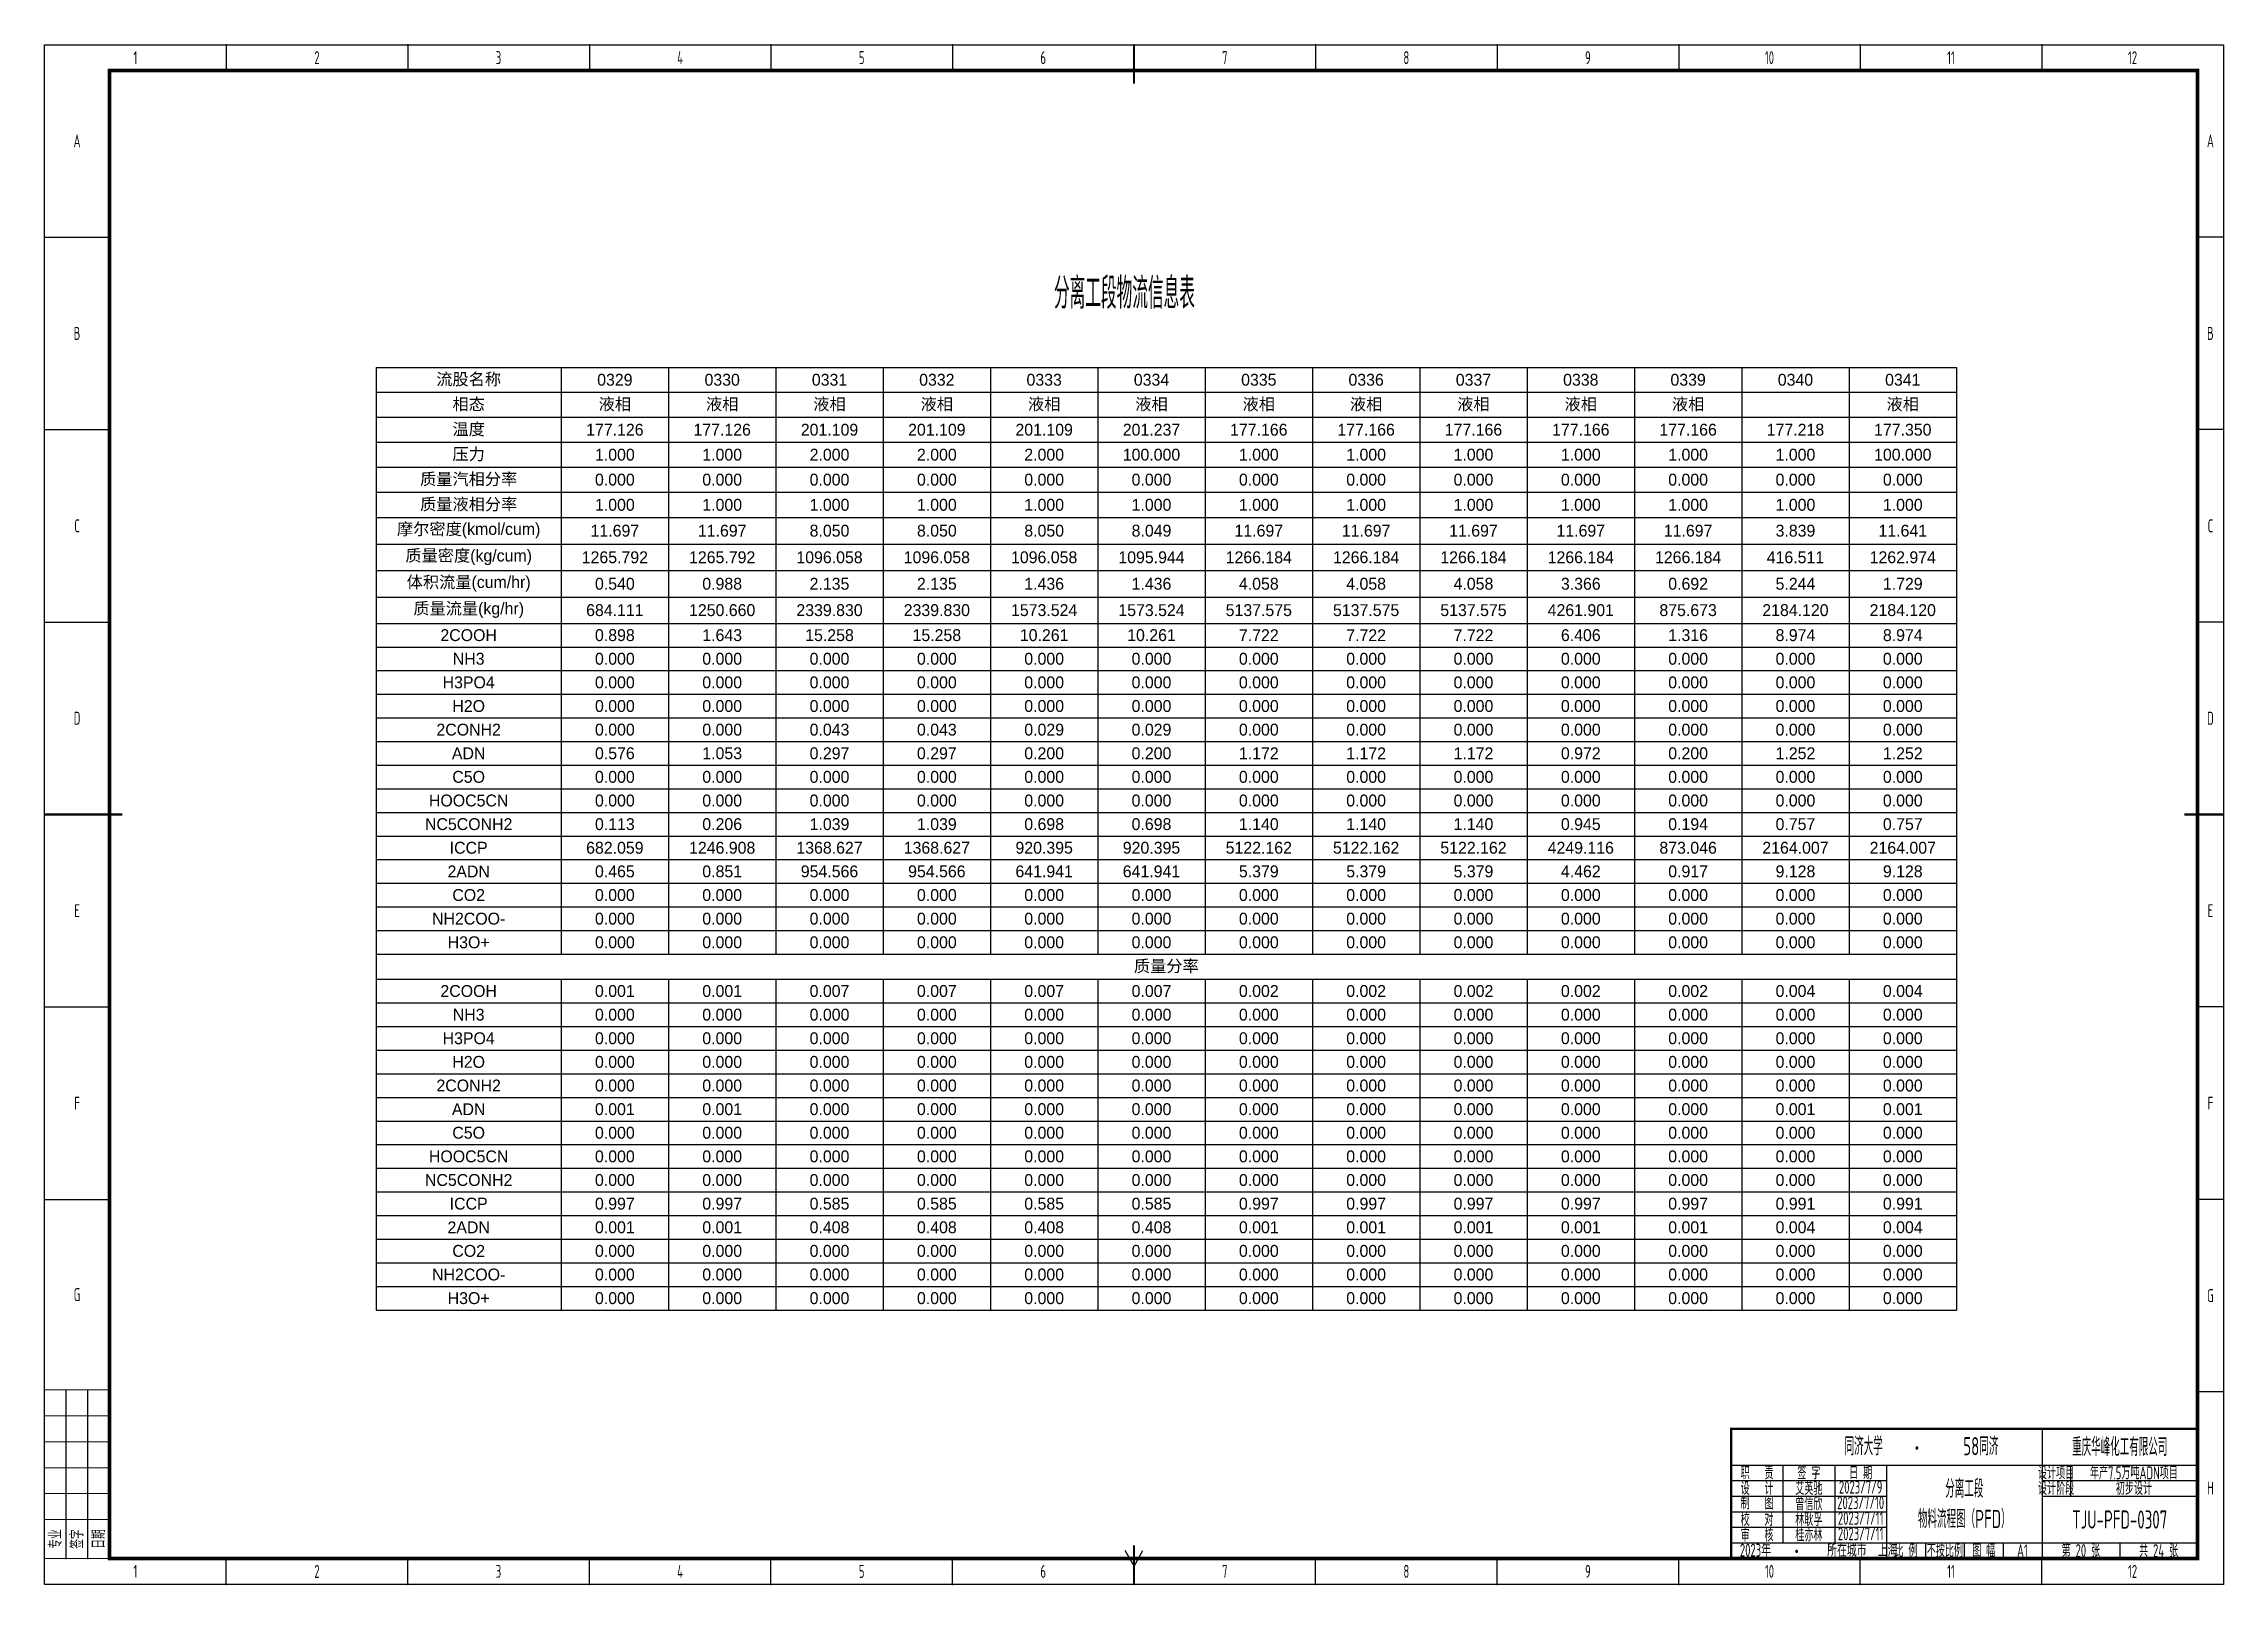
# Model space of a CAD drawing. Header units: millimetres. Extents: x 442 to 10185, y 1370 to 5122.
# Drawn here: x 7316 to 8158, y 2165 to 2760 of the extents above; entities that cross this region are included whole.
import ezdxf

# ---------------------------------------------------------------- set-up
doc = ezdxf.new("R2010")
doc.units = ezdxf.units.MM
for name, color, linetype, lineweight in [('05-图框与标题栏', 7, 'Continuous', 25), ('09-文本', 7, 'Continuous', 25), ('15-物流表及物流信息标识', 7, 'Continuous', 25)]:
    doc.layers.add(name, color=color, linetype=linetype, lineweight=lineweight)
doc.layers.add('TITLE', color=7, linetype='Continuous')
doc.styles.add('5-gbcbig', font='gbenor.shx', dxfattribs={"width": 0.7, "height": 5, "bigfont": 'gbcbig.shx'})
doc.styles.add('7-gbcbig', font='gbenor.shx', dxfattribs={"width": 0.7, "height": 7, "bigfont": 'gbcbig.shx'})
doc.styles.get("Standard").update_dxf_attribs({"font": 'arial.ttf'})
doc.styles.add('工程字', font='gbenor.shx', dxfattribs={"bigfont": 'gbcbig.shx'})

msp = doc.modelspace()

# ---------------------------------------------------------------- texts
at = {"layer": '05-图框与标题栏', "attachment_point": 5}
for s, width, gutter_width, heights, insert, char_height, style in [('1', 70.0833, 25, [0], (7351.16, 2754.38), 5, '5-gbcbig'), ('2', 70.0833, 12.5, [0], (7421.24, 2754.38), 5, '5-gbcbig'), ('3', 70.0833, 25, [0], (7491.32, 2754.38), 5, '5-gbcbig'), ('4', 70.0833, 25, [0], (7561.41, 2754.38), 5, '5-gbcbig'), ('5', 70.0833, 25, [0], (7631.49, 2754.38), 5, '5-gbcbig'), ('6', 70.0833, 25, [0], (7701.57, 2754.38), 5, '5-gbcbig'), ('7', 70.0833, 25, [0], (7771.66, 2754.38), 5, '5-gbcbig'), ('8', 70.0833, 25, [0], (7841.74, 2754.38), 5, '5-gbcbig'), ('9', 70.0833, 25, [0], (7911.82, 2754.38), 5, '5-gbcbig'), ('10', 70.0833, 25, [0], (7981.91, 2754.38), 5, '5-gbcbig'), ('11', 70.0833, 25, [0], (8051.99, 2754.38), 5, '5-gbcbig'), ('12', 70.0833, 25, [0], (8122.07, 2754.38), 5, '5-gbcbig'), ('A', 25, 25, [0], (7328.62, 2722.26), 5, '5-gbcbig'), ('A', 10, 25, [0], (8152.12, 2722.26), 5, '5-gbcbig'), ('B', 25, 25, [0], (7328.62, 2648.01), 5, '5-gbcbig'), ('B', 10, 25, [0], (8152.12, 2648.01), 5, '5-gbcbig'), ('C', 25, 25, [0], (7328.62, 2573.76), 5, '5-gbcbig'), ('C', 10, 25, [0], (8152.12, 2573.76), 5, '5-gbcbig'), ('D', 25, 25, [0], (7328.62, 2499.51), 5, '5-gbcbig'), ('D', 10, 25, [0], (8152.12, 2499.51), 5, '5-gbcbig'), ('E', 25, 25, [0], (7328.62, 2425.26), 5, '5-gbcbig'), ('E', 10, 25, [0], (8152.12, 2425.26), 5, '5-gbcbig'), ('F', 25, 25, [0], (7328.62, 2351.01), 5, '5-gbcbig'), ('F', 10, 25, [0], (8152.12, 2351.01), 5, '5-gbcbig'), ('G', 25, 25, [0], (7328.62, 2277.13), 5, '5-gbcbig'), ('G', 10, 25, [0], (8152.12, 2276.76), 5, '5-gbcbig'), ('重庆华峰化工有限公司', 60, 25, [0], (8117.12, 2218.38), 7, '7-gbcbig'), ('职   责', 20, 25, [0], (7977.12, 2208.38), 5, '5-gbcbig'), ('签 字', 20, 25, [0], (7997.12, 2208.38), 5, '5-gbcbig'), ('日 期', 20, 25, [0], (8017.12, 2208.38), 5, '5-gbcbig'), ('设计项目', 15, 25, [0], (8092.56, 2208.38), 5, '5-gbcbig'), ('制   图', 20, 25, [0], (7977.12, 2196.75), 5, '5-gbcbig'), ('设   计', 20, 25, [0], (7977.12, 2202.38), 5, '5-gbcbig'), ('艾英驰', 20, 25, [0], (7997.12, 2202.38), 5, '5-gbcbig'), ('曾信欣', 20, 25, [0], (7997.12, 2196.38), 5, '5-gbcbig'), ('2023/7/10', 20, 25, [0], (8017.12, 2196.88), 5, '5-gbcbig'), ('2023/7/9', 20, 25, [0], (8017.12, 2202.88), 5, '5-gbcbig'), ('设计阶段', 15, 25, [0], (8092.56, 2202.38), 5, '5-gbcbig'), ('H', 10, 25, [0], (8152.12, 2202.51), 5, '5-gbcbig'), ('校   对', 20, 25, [0], (7977.12, 2190.38), 5, '5-gbcbig'), ('林耿孚', 20, 25, [0], (7997.12, 2190.38), 5, '5-gbcbig'), ('2023/7/11', 20, 25, [0], (8017.12, 2190.88), 5, '5-gbcbig'), ('TJU-PFD-0307', 60, 25, [12.52], (8117.12, 2190.38), 7, '7-gbcbig'), ('审   核', 20, 25, [0], (7977.12, 2184.38), 5, '5-gbcbig'), ('桂亦林', 20, 25, [0], (7997.12, 2184.38), 5, '5-gbcbig'), ('2023/7/11', 20, 25, [0], (8017.12, 2184.88), 5, '5-gbcbig'), ('比 例', 15, 25, [0], (8034.62, 2178.38), 5, '5-gbcbig'), ('不按比例', 15, 25, [0], (8049.62, 2178.38), 5, '5-gbcbig'), ('图 幅', 15, 25, [0], (8064.62, 2178.38), 5, '5-gbcbig'), ('A1', 14.9167, 25, [0], (8079.57, 2178.38), 5, '5-gbcbig'), ('第 20 张', 30, 25, [0], (8102.12, 2178.38), 5, '5-gbcbig'), ('共 24 张', 30, 25, [0], (8132.12, 2178.38), 5, '5-gbcbig'), ('1', 70.0833, 25, [0], (7351.16, 2170.38), 5, '5-gbcbig'), ('2', 70.0833, 25, [0], (7421.24, 2170.38), 5, '5-gbcbig'), ('3', 70.0833, 25, [0], (7491.32, 2170.38), 5, '5-gbcbig'), ('4', 70.0833, 25, [0], (7561.41, 2170.38), 5, '5-gbcbig'), ('5', 70.0833, 25, [0], (7631.49, 2170.38), 5, '5-gbcbig'), ('6', 70.0833, 25, [0], (7701.57, 2170.38), 5, '5-gbcbig'), ('7', 70.0833, 25, [0], (7771.66, 2170.38), 5, '5-gbcbig'), ('8', 70.0833, 25, [0], (7841.74, 2170.38), 5, '5-gbcbig'), ('9', 70.0833, 25, [0], (7911.82, 2170.38), 5, '5-gbcbig'), ('10', 70.0833, 25, [0], (7981.91, 2170.38), 5, '5-gbcbig'), ('11', 70.0833, 25, [0], (8051.99, 2170.38), 5, '5-gbcbig'), ('12', 70.0833, 25, [0], (8122.07, 2170.38), 5, '5-gbcbig')]:
    msp.add_mtext_dynamic_manual_height_columns(s, width=width, gutter_width=gutter_width, heights=heights, dxfattribs=dict(at, insert=insert, char_height=char_height, style=style))
at = {"layer": '05-图框与标题栏'}
for s, insert, char_height, width, attachment_point, style in [('\\pi5.78018;同济大学             ', (8005.14, 2218.66), 7, 32.2593, 4, '7-gbcbig'), ('58同济          ', (8063.48, 2218.66), 7, 32.2593, 5, '7-gbcbig'), (' 2023{\\W0.8;年          所在城市  上海}', (7968.59, 2178.54), 5, 67.5295, 4, '5-gbcbig'), ('{\\fFangSong|b0|i0|c134|p49;\\W0.8;·}', (7989.69, 2180.52), 5, 18.9039, 1, '5-gbcbig')]:
    msp.add_mtext(s, dxfattribs=dict(at, insert=insert, char_height=char_height, width=width, attachment_point=attachment_point, style=style))
at = {"layer": '05-图框与标题栏', "insert": (8036.11, 2220.39), "char_height": 5, "width": 31.5065, "attachment_point": 1}
msp.add_mtext('{\\fFangSong|b0|i0|c134|p49;\\W0.8;·}', dxfattribs=at)
at = {"layer": '05-图框与标题栏', "char_height": 5, "attachment_point": 5, "rotation": 90, "style": '工程字'}
for s, insert in [('专业', (7320.28, 2182.88)), ('签字', (7328.62, 2182.88)), ('日期', (7336.95, 2182.88))]:
    msp.add_mtext_dynamic_manual_height_columns(s, width=8.3333, gutter_width=25, heights=[0], dxfattribs=dict(at, insert=insert))
at = {"layer": '09-文本', "attachment_point": 5}
for s, width, gutter_width, insert, char_height, style in [('分离工段\\P物料流程图（PFD）', 60, 12.5, (8057.12, 2196.38), 7, '7-gbcbig'), ('年产7.5万吨ADN项目', 49.0599, 35, (8122.59, 2208.38), 5, '5-gbcbig'), ('初步设计', 48.9999, 12.5, (8122.62, 2202.38), 5, '5-gbcbig')]:
    msp.add_mtext_dynamic_manual_height_columns(s, width=width, gutter_width=gutter_width, heights=[0], dxfattribs=dict(at, insert=insert, char_height=char_height, style=style))
at = {"layer": '15-物流表及物流信息标识', "insert": (7658.68, 2669.49), "char_height": 12, "attachment_point": 1, "style": '7-gbcbig'}
msp.add_mtext_dynamic_manual_height_columns('\\pi47.03208;分离工段物流信息表', width=147.892, gutter_width=25, heights=[27.78], dxfattribs=at)

# ---------------------------------------------------------------- blocks, each defined once
blk = doc.blocks.new('*T35')
at = {"linetype": 'ByBlock', "lineweight": -2, "transparency": 16777216}
for p, q in [((0, 0), (610, 0)), ((0, 0), (0, -363.68)), ((71.43, 0), (71.43, -226.39)), ((112.86, 0), (112.86, -226.39)), ((154.29, 0), (154.29, -226.39)), ((195.71, 0), (195.71, -226.39)), ((237.14, 0), (237.14, -226.39)), ((278.57, 0), (278.57, -226.39)), ((320, 0), (320, -226.39)), ((361.43, 0), (361.43, -226.39)), ((402.86, 0), (402.86, -226.39)), ((444.29, 0), (444.29, -226.39)), ((485.71, 0), (485.71, -226.39)), ((527.14, 0), (527.14, -226.39)), ((568.57, 0), (568.57, -226.39)), ((610, 0), (610, -226.39)), ((0, -9.62), (610, -9.62)), ((0, -19.23), (610, -19.23)), ((0, -28.92), (610, -28.92)), ((0, -38.49), (610, -38.49)), ((0, -48.2), (610, -48.2)), ((0, -57.92), (610, -57.92)), ((0, -68.17), (610, -68.17)), ((0, -78.43), (610, -78.43)), ((0, -88.6), (610, -88.6)), ((0, -98.78), (610, -98.78)), ((0, -107.89), (610, -107.89)), ((0, -117.01), (610, -117.01)), ((0, -126.12), (610, -126.12)), ((0, -135.24), (610, -135.24)), ((0, -144.35), (610, -144.35)), ((0, -153.47), (610, -153.47)), ((0, -162.58), (610, -162.58)), ((0, -171.7), (610, -171.7)), ((0, -180.81), (610, -180.81)), ((0, -189.93), (610, -189.93)), ((0, -199.04), (610, -199.04)), ((0, -208.16), (610, -208.16)), ((0, -217.27), (610, -217.27)), ((0, -226.39), (610, -226.39)), ((0, -236.08), (610, -236.08)), ((71.43, -236.08), (71.43, -363.68)), ((112.86, -236.08), (112.86, -363.68)), ((154.29, -236.08), (154.29, -363.68)), ((195.71, -236.08), (195.71, -363.68)), ((237.14, -236.08), (237.14, -363.68)), ((278.57, -236.08), (278.57, -363.68)), ((320, -236.08), (320, -363.68)), ((361.43, -236.08), (361.43, -363.68)), ((402.86, -236.08), (402.86, -363.68)), ((444.29, -236.08), (444.29, -363.68)), ((485.71, -236.08), (485.71, -363.68)), ((527.14, -236.08), (527.14, -363.68)), ((568.57, -236.08), (568.57, -363.68)), ((610, -236.08), (610, -363.68)), ((0, -245.19), (610, -245.19)), ((0, -254.31), (610, -254.31)), ((0, -263.42), (610, -263.42)), ((0, -272.54), (610, -272.54)), ((0, -281.65), (610, -281.65)), ((0, -290.77), (610, -290.77)), ((0, -299.88), (610, -299.88)), ((0, -308.99), (610, -308.99)), ((0, -318.11), (610, -318.11)), ((0, -327.22), (610, -327.22)), ((0, -336.34), (610, -336.34)), ((0, -345.45), (610, -345.45)), ((0, -354.57), (610, -354.57)), ((0, -363.68), (610, -363.68))]:
    blk.add_line(p, q, dxfattribs=at)
at = {"color": 0, "linetype": 'ByBlock', "lineweight": -2, "transparency": 16777216}
blk.add_line((610, -226.39), (610, -236.08), dxfattribs=at)
at = {"color": 0, "transparency": 16777216, "char_height": 4.5861, "attachment_point": 5}
for s, insert, width in [('{\\f等线|b0|i0|c134;\\C7;流股名称', (35.71, -4.81), 68.4286), ('{\\f等线|b0|i0|c134;\\C7;0329', (92.14, -4.81), 38.4286), ('{\\f等线|b0|i0|c134;\\C7;0330', (133.57, -4.81), 38.4286), ('{\\f等线|b0|i0|c134;\\C7;0331', (175, -4.81), 38.4286), ('{\\f等线|b0|i0|c134;\\C7;0332', (216.43, -4.81), 38.4286), ('{\\f等线|b0|i0|c134;\\C7;0333', (257.86, -4.81), 38.4286), ('{\\f等线|b0|i0|c134;\\C7;0334', (299.29, -4.81), 38.4286), ('{\\f等线|b0|i0|c134;\\C7;0335', (340.71, -4.81), 38.4286), ('{\\f等线|b0|i0|c134;\\C7;0336', (382.14, -4.81), 38.4286), ('{\\f等线|b0|i0|c134;\\C7;0337', (423.57, -4.81), 38.4286), ('{\\f等线|b0|i0|c134;\\C7;0338', (465, -4.81), 38.4286), ('{\\f等线|b0|i0|c134;\\C7;0339', (506.43, -4.81), 38.4286), ('{\\f等线|b0|i0|c134;\\C7;0340', (547.86, -4.81), 38.4286), ('{\\f等线|b0|i0|c134;\\C7;0341', (589.29, -4.81), 38.4286), ('{\\f等线|b0|i0|c134;\\C7;相态', (35.71, -14.43), 68.4286), ('{\\f等线|b0|i0|c134;\\C7;液相', (92.14, -14.43), 38.4286), ('{\\f等线|b0|i0|c134;\\C7;液相', (133.57, -14.43), 38.4286), ('{\\f等线|b0|i0|c134;\\C7;液相', (175, -14.43), 38.4286), ('{\\f等线|b0|i0|c134;\\C7;液相', (216.43, -14.43), 38.4286), ('{\\f等线|b0|i0|c134;\\C7;液相', (257.86, -14.43), 38.4286), ('{\\f等线|b0|i0|c134;\\C7;液相', (299.29, -14.43), 38.4286), ('{\\f等线|b0|i0|c134;\\C7;液相', (340.71, -14.43), 38.4286), ('{\\f等线|b0|i0|c134;\\C7;液相', (382.14, -14.43), 38.4286), ('{\\f等线|b0|i0|c134;\\C7;液相', (423.57, -14.43), 38.4286), ('{\\f等线|b0|i0|c134;\\C7;液相', (465, -14.43), 38.4286), ('{\\f等线|b0|i0|c134;\\C7;液相', (506.43, -14.43), 38.4286), ('{\\f等线|b0|i0|c134;\\C7;', (547.86, -14.43), 38.4286), ('{\\f等线|b0|i0|c134;\\C7;液相', (589.29, -14.43), 38.4286), ('{\\f等线|b0|i0|c134;\\C7;温度', (35.71, -24.08), 68.4286), ('{\\f等线|b0|i0|c134;\\C7;177.126', (92.14, -24.08), 38.4286), ('{\\f等线|b0|i0|c134;\\C7;177.126', (133.57, -24.08), 38.4286), ('{\\f等线|b0|i0|c134;\\C7;201.109', (175, -24.08), 38.4286), ('{\\f等线|b0|i0|c134;\\C7;201.109', (216.43, -24.08), 38.4286), ('{\\f等线|b0|i0|c134;\\C7;201.109', (257.86, -24.08), 38.4286), ('{\\f等线|b0|i0|c134;\\C7;201.237', (299.29, -24.08), 38.4286), ('{\\f等线|b0|i0|c134;\\C7;177.166', (340.71, -24.08), 38.4286), ('{\\f等线|b0|i0|c134;\\C7;177.166', (382.14, -24.08), 38.4286), ('{\\f等线|b0|i0|c134;\\C7;177.166', (423.57, -24.08), 38.4286), ('{\\f等线|b0|i0|c134;\\C7;177.166', (465, -24.08), 38.4286), ('{\\f等线|b0|i0|c134;\\C7;177.166', (506.43, -24.08), 38.4286), ('{\\f等线|b0|i0|c134;\\C7;177.218', (547.86, -24.08), 38.4286), ('{\\f等线|b0|i0|c134;\\C7;177.350', (589.29, -24.08), 38.4286), ('{\\f等线|b0|i0|c134;\\C7;压力', (35.71, -33.71), 68.4286), ('{\\f等线|b0|i0|c134;\\C7;1.000', (92.14, -33.71), 38.4286), ('{\\f等线|b0|i0|c134;\\C7;1.000', (133.57, -33.71), 38.4286), ('{\\f等线|b0|i0|c134;\\C7;2.000', (175, -33.71), 38.4286), ('{\\f等线|b0|i0|c134;\\C7;2.000', (216.43, -33.71), 38.4286), ('{\\f等线|b0|i0|c134;\\C7;2.000', (257.86, -33.71), 38.4286), ('{\\f等线|b0|i0|c134;\\C7;100.000', (299.29, -33.71), 38.4286), ('{\\f等线|b0|i0|c134;\\C7;1.000', (340.71, -33.71), 38.4286), ('{\\f等线|b0|i0|c134;\\C7;1.000', (382.14, -33.71), 38.4286), ('{\\f等线|b0|i0|c134;\\C7;1.000', (423.57, -33.71), 38.4286), ('{\\f等线|b0|i0|c134;\\C7;1.000', (465, -33.71), 38.4286), ('{\\f等线|b0|i0|c134;\\C7;1.000', (506.43, -33.71), 38.4286), ('{\\f等线|b0|i0|c134;\\C7;1.000', (547.86, -33.71), 38.4286), ('{\\f等线|b0|i0|c134;\\C7;100.000', (589.29, -33.71), 38.4286), ('{\\f等线|b0|i0|c134;\\C7;质量汽相分率', (35.71, -43.34), 68.4286), ('{\\f等线|b0|i0|c134;\\C7;0.000', (92.14, -43.34), 38.4286), ('{\\f等线|b0|i0|c134;\\C7;0.000', (133.57, -43.34), 38.4286), ('{\\f等线|b0|i0|c134;\\C7;0.000', (175, -43.34), 38.4286), ('{\\f等线|b0|i0|c134;\\C7;0.000', (216.43, -43.34), 38.4286), ('{\\f等线|b0|i0|c134;\\C7;0.000', (257.86, -43.34), 38.4286), ('{\\f等线|b0|i0|c134;\\C7;0.000', (299.29, -43.34), 38.4286), ('{\\f等线|b0|i0|c134;\\C7;0.000', (340.71, -43.34), 38.4286), ('{\\f等线|b0|i0|c134;\\C7;0.000', (382.14, -43.34), 38.4286), ('{\\f等线|b0|i0|c134;\\C7;0.000', (423.57, -43.34), 38.4286), ('{\\f等线|b0|i0|c134;\\C7;0.000', (465, -43.34), 38.4286), ('{\\f等线|b0|i0|c134;\\C7;0.000', (506.43, -43.34), 38.4286), ('{\\f等线|b0|i0|c134;\\C7;0.000', (547.86, -43.34), 38.4286), ('{\\f等线|b0|i0|c134;\\C7;0.000', (589.29, -43.34), 38.4286), ('{\\f等线|b0|i0|c134;\\C7;质量液相分率', (35.71, -53.06), 68.4286), ('{\\f等线|b0|i0|c134;\\C7;1.000', (92.14, -53.06), 38.4286), ('{\\f等线|b0|i0|c134;\\C7;1.000', (133.57, -53.06), 38.4286), ('{\\f等线|b0|i0|c134;\\C7;1.000', (175, -53.06), 38.4286), ('{\\f等线|b0|i0|c134;\\C7;1.000', (216.43, -53.06), 38.4286), ('{\\f等线|b0|i0|c134;\\C7;1.000', (257.86, -53.06), 38.4286), ('{\\f等线|b0|i0|c134;\\C7;1.000', (299.29, -53.06), 38.4286), ('{\\f等线|b0|i0|c134;\\C7;1.000', (340.71, -53.06), 38.4286), ('{\\f等线|b0|i0|c134;\\C7;1.000', (382.14, -53.06), 38.4286), ('{\\f等线|b0|i0|c134;\\C7;1.000', (423.57, -53.06), 38.4286), ('{\\f等线|b0|i0|c134;\\C7;1.000', (465, -53.06), 38.4286), ('{\\f等线|b0|i0|c134;\\C7;1.000', (506.43, -53.06), 38.4286), ('{\\f等线|b0|i0|c134;\\C7;1.000', (547.86, -53.06), 38.4286), ('{\\f等线|b0|i0|c134;\\C7;1.000', (589.29, -53.06), 38.4286), ('{\\f等线|b0|i0|c134;\\C7;摩尔密度(kmol/cum)', (35.71, -63.04), 68.4286), ('{\\f等线|b0|i0|c134;\\C7;11.697', (92.14, -63.04), 38.4286), ('{\\f等线|b0|i0|c134;\\C7;11.697', (133.57, -63.04), 38.4286), ('{\\f等线|b0|i0|c134;\\C7;8.050', (175, -63.04), 38.4286), ('{\\f等线|b0|i0|c134;\\C7;8.050', (216.43, -63.04), 38.4286), ('{\\f等线|b0|i0|c134;\\C7;8.050', (257.86, -63.04), 38.4286), ('{\\f等线|b0|i0|c134;\\C7;8.049', (299.29, -63.04), 38.4286), ('{\\f等线|b0|i0|c134;\\C7;11.697', (340.71, -63.04), 38.4286), ('{\\f等线|b0|i0|c134;\\C7;11.697', (382.14, -63.04), 38.4286), ('{\\f等线|b0|i0|c134;\\C7;11.697', (423.57, -63.04), 38.4286), ('{\\f等线|b0|i0|c134;\\C7;11.697', (465, -63.04), 38.4286), ('{\\f等线|b0|i0|c134;\\C7;11.697', (506.43, -63.04), 38.4286), ('{\\f等线|b0|i0|c134;\\C7;3.839', (547.86, -63.04), 38.4286), ('{\\f等线|b0|i0|c134;\\C7;11.641', (589.29, -63.04), 38.4286), ('{\\f等线|b0|i0|c134;\\C7;质量密度(kg/cum)', (35.71, -73.3), 68.4286), ('{\\f等线|b0|i0|c134;\\C7;1265.792', (92.14, -73.3), 38.4286), ('{\\f等线|b0|i0|c134;\\C7;1265.792', (133.57, -73.3), 38.4286), ('{\\f等线|b0|i0|c134;\\C7;1096.058', (175, -73.3), 38.4286), ('{\\f等线|b0|i0|c134;\\C7;1096.058', (216.43, -73.3), 38.4286), ('{\\f等线|b0|i0|c134;\\C7;1096.058', (257.86, -73.3), 38.4286), ('{\\f等线|b0|i0|c134;\\C7;1095.944', (299.29, -73.3), 38.4286), ('{\\f等线|b0|i0|c134;\\C7;1266.184', (340.71, -73.3), 38.4286), ('{\\f等线|b0|i0|c134;\\C7;1266.184', (382.14, -73.3), 38.4286), ('{\\f等线|b0|i0|c134;\\C7;1266.184', (423.57, -73.3), 38.4286), ('{\\f等线|b0|i0|c134;\\C7;1266.184', (465, -73.3), 38.4286), ('{\\f等线|b0|i0|c134;\\C7;1266.184', (506.43, -73.3), 38.4286), ('{\\f等线|b0|i0|c134;\\C7;416.511', (547.86, -73.3), 38.4286), ('{\\f等线|b0|i0|c134;\\C7;1262.974', (589.29, -73.3), 38.4286), ('{\\f等线|b0|i0|c134;\\C7;体积流量(cum/hr)', (35.71, -83.52), 68.4286), ('{\\f等线|b0|i0|c134;\\C7;0.540', (92.14, -83.52), 38.4286), ('{\\f等线|b0|i0|c134;\\C7;0.988', (133.57, -83.52), 38.4286), ('{\\f等线|b0|i0|c134;\\C7;2.135', (175, -83.52), 38.4286), ('{\\f等线|b0|i0|c134;\\C7;2.135', (216.43, -83.52), 38.4286), ('{\\f等线|b0|i0|c134;\\C7;1.436', (257.86, -83.52), 38.4286), ('{\\f等线|b0|i0|c134;\\C7;1.436', (299.29, -83.52), 38.4286), ('{\\f等线|b0|i0|c134;\\C7;4.058', (340.71, -83.52), 38.4286), ('{\\f等线|b0|i0|c134;\\C7;4.058', (382.14, -83.52), 38.4286), ('{\\f等线|b0|i0|c134;\\C7;4.058', (423.57, -83.52), 38.4286), ('{\\f等线|b0|i0|c134;\\C7;3.366', (465, -83.52), 38.4286), ('{\\f等线|b0|i0|c134;\\C7;0.692', (506.43, -83.52), 38.4286), ('{\\f等线|b0|i0|c134;\\C7;5.244', (547.86, -83.52), 38.4286), ('{\\f等线|b0|i0|c134;\\C7;1.729', (589.29, -83.52), 38.4286), ('{\\f等线|b0|i0|c134;\\C7;质量流量(kg/hr)', (35.71, -93.69), 68.4286), ('{\\f等线|b0|i0|c134;\\C7;684.111', (92.14, -93.69), 38.4286), ('{\\f等线|b0|i0|c134;\\C7;1250.660', (133.57, -93.69), 38.4286), ('{\\f等线|b0|i0|c134;\\C7;2339.830', (175, -93.69), 38.4286), ('{\\f等线|b0|i0|c134;\\C7;2339.830', (216.43, -93.69), 38.4286), ('{\\f等线|b0|i0|c134;\\C7;1573.524', (257.86, -93.69), 38.4286), ('{\\f等线|b0|i0|c134;\\C7;1573.524', (299.29, -93.69), 38.4286), ('{\\f等线|b0|i0|c134;\\C7;5137.575', (340.71, -93.69), 38.4286), ('{\\f等线|b0|i0|c134;\\C7;5137.575', (382.14, -93.69), 38.4286), ('{\\f等线|b0|i0|c134;\\C7;5137.575', (423.57, -93.69), 38.4286), ('{\\f等线|b0|i0|c134;\\C7;4261.901', (465, -93.69), 38.4286), ('{\\f等线|b0|i0|c134;\\C7;875.673', (506.43, -93.69), 38.4286), ('{\\f等线|b0|i0|c134;\\C7;2184.120', (547.86, -93.69), 38.4286), ('{\\f等线|b0|i0|c134;\\C7;2184.120', (589.29, -93.69), 38.4286), ('{\\f等线|b0|i0|c134;\\C7;2COOH', (35.71, -103.34), 68.4286), ('{\\f等线|b0|i0|c134;\\C7;0.898', (92.14, -103.34), 38.4286), ('{\\f等线|b0|i0|c134;\\C7;1.643', (133.57, -103.34), 38.4286), ('{\\f等线|b0|i0|c134;\\C7;15.258', (175, -103.34), 38.4286), ('{\\f等线|b0|i0|c134;\\C7;15.258', (216.43, -103.34), 38.4286), ('{\\f等线|b0|i0|c134;\\C7;10.261', (257.86, -103.34), 38.4286), ('{\\f等线|b0|i0|c134;\\C7;10.261', (299.29, -103.34), 38.4286), ('{\\f等线|b0|i0|c134;\\C7;7.722', (340.71, -103.34), 38.4286), ('{\\f等线|b0|i0|c134;\\C7;7.722', (382.14, -103.34), 38.4286), ('{\\f等线|b0|i0|c134;\\C7;7.722', (423.57, -103.34), 38.4286), ('{\\f等线|b0|i0|c134;\\C7;6.406', (465, -103.34), 38.4286), ('{\\f等线|b0|i0|c134;\\C7;1.316', (506.43, -103.34), 38.4286), ('{\\f等线|b0|i0|c134;\\C7;8.974', (547.86, -103.34), 38.4286), ('{\\f等线|b0|i0|c134;\\C7;8.974', (589.29, -103.34), 38.4286), ('{\\f等线|b0|i0|c134;\\C7;NH3', (35.71, -112.45), 68.4286), ('{\\f等线|b0|i0|c134;\\C7;0.000', (92.14, -112.45), 38.4286), ('{\\f等线|b0|i0|c134;\\C7;0.000', (133.57, -112.45), 38.4286), ('{\\f等线|b0|i0|c134;\\C7;0.000', (175, -112.45), 38.4286), ('{\\f等线|b0|i0|c134;\\C7;0.000', (216.43, -112.45), 38.4286), ('{\\f等线|b0|i0|c134;\\C7;0.000', (257.86, -112.45), 38.4286), ('{\\f等线|b0|i0|c134;\\C7;0.000', (299.29, -112.45), 38.4286), ('{\\f等线|b0|i0|c134;\\C7;0.000', (340.71, -112.45), 38.4286), ('{\\f等线|b0|i0|c134;\\C7;0.000', (382.14, -112.45), 38.4286), ('{\\f等线|b0|i0|c134;\\C7;0.000', (423.57, -112.45), 38.4286), ('{\\f等线|b0|i0|c134;\\C7;0.000', (465, -112.45), 38.4286), ('{\\f等线|b0|i0|c134;\\C7;0.000', (506.43, -112.45), 38.4286), ('{\\f等线|b0|i0|c134;\\C7;0.000', (547.86, -112.45), 38.4286), ('{\\f等线|b0|i0|c134;\\C7;0.000', (589.29, -112.45), 38.4286), ('{\\f等线|b0|i0|c134;\\C7;H3PO4', (35.71, -121.56), 68.4286), ('{\\f等线|b0|i0|c134;\\C7;0.000', (92.14, -121.56), 38.4286), ('{\\f等线|b0|i0|c134;\\C7;0.000', (133.57, -121.56), 38.4286), ('{\\f等线|b0|i0|c134;\\C7;0.000', (175, -121.56), 38.4286), ('{\\f等线|b0|i0|c134;\\C7;0.000', (216.43, -121.56), 38.4286), ('{\\f等线|b0|i0|c134;\\C7;0.000', (257.86, -121.56), 38.4286), ('{\\f等线|b0|i0|c134;\\C7;0.000', (299.29, -121.56), 38.4286), ('{\\f等线|b0|i0|c134;\\C7;0.000', (340.71, -121.56), 38.4286), ('{\\f等线|b0|i0|c134;\\C7;0.000', (382.14, -121.56), 38.4286), ('{\\f等线|b0|i0|c134;\\C7;0.000', (423.57, -121.56), 38.4286), ('{\\f等线|b0|i0|c134;\\C7;0.000', (465, -121.56), 38.4286), ('{\\f等线|b0|i0|c134;\\C7;0.000', (506.43, -121.56), 38.4286), ('{\\f等线|b0|i0|c134;\\C7;0.000', (547.86, -121.56), 38.4286), ('{\\f等线|b0|i0|c134;\\C7;0.000', (589.29, -121.56), 38.4286), ('{\\f等线|b0|i0|c134;\\C7;H2O', (35.71, -130.68), 68.4286), ('{\\f等线|b0|i0|c134;\\C7;0.000', (92.14, -130.68), 38.4286), ('{\\f等线|b0|i0|c134;\\C7;0.000', (133.57, -130.68), 38.4286), ('{\\f等线|b0|i0|c134;\\C7;0.000', (175, -130.68), 38.4286), ('{\\f等线|b0|i0|c134;\\C7;0.000', (216.43, -130.68), 38.4286), ('{\\f等线|b0|i0|c134;\\C7;0.000', (257.86, -130.68), 38.4286), ('{\\f等线|b0|i0|c134;\\C7;0.000', (299.29, -130.68), 38.4286), ('{\\f等线|b0|i0|c134;\\C7;0.000', (340.71, -130.68), 38.4286), ('{\\f等线|b0|i0|c134;\\C7;0.000', (382.14, -130.68), 38.4286), ('{\\f等线|b0|i0|c134;\\C7;0.000', (423.57, -130.68), 38.4286), ('{\\f等线|b0|i0|c134;\\C7;0.000', (465, -130.68), 38.4286), ('{\\f等线|b0|i0|c134;\\C7;0.000', (506.43, -130.68), 38.4286), ('{\\f等线|b0|i0|c134;\\C7;0.000', (547.86, -130.68), 38.4286), ('{\\f等线|b0|i0|c134;\\C7;0.000', (589.29, -130.68), 38.4286), ('{\\f等线|b0|i0|c134;\\C7;2CONH2', (35.71, -139.79), 68.4286), ('{\\f等线|b0|i0|c134;\\C7;0.000', (92.14, -139.79), 38.4286), ('{\\f等线|b0|i0|c134;\\C7;0.000', (133.57, -139.79), 38.4286), ('{\\f等线|b0|i0|c134;\\C7;0.043', (175, -139.79), 38.4286), ('{\\f等线|b0|i0|c134;\\C7;0.043', (216.43, -139.79), 38.4286), ('{\\f等线|b0|i0|c134;\\C7;0.029', (257.86, -139.79), 38.4286), ('{\\f等线|b0|i0|c134;\\C7;0.029', (299.29, -139.79), 38.4286), ('{\\f等线|b0|i0|c134;\\C7;0.000', (340.71, -139.79), 38.4286), ('{\\f等线|b0|i0|c134;\\C7;0.000', (382.14, -139.79), 38.4286), ('{\\f等线|b0|i0|c134;\\C7;0.000', (423.57, -139.79), 38.4286), ('{\\f等线|b0|i0|c134;\\C7;0.000', (465, -139.79), 38.4286), ('{\\f等线|b0|i0|c134;\\C7;0.000', (506.43, -139.79), 38.4286), ('{\\f等线|b0|i0|c134;\\C7;0.000', (547.86, -139.79), 38.4286), ('{\\f等线|b0|i0|c134;\\C7;0.000', (589.29, -139.79), 38.4286), ('{\\f等线|b0|i0|c134;\\C7;ADN', (35.71, -148.91), 68.4286), ('{\\f等线|b0|i0|c134;\\C7;0.576', (92.14, -148.91), 38.4286), ('{\\f等线|b0|i0|c134;\\C7;1.053', (133.57, -148.91), 38.4286), ('{\\f等线|b0|i0|c134;\\C7;0.297', (175, -148.91), 38.4286), ('{\\f等线|b0|i0|c134;\\C7;0.297', (216.43, -148.91), 38.4286), ('{\\f等线|b0|i0|c134;\\C7;0.200', (257.86, -148.91), 38.4286), ('{\\f等线|b0|i0|c134;\\C7;0.200', (299.29, -148.91), 38.4286), ('{\\f等线|b0|i0|c134;\\C7;1.172', (340.71, -148.91), 38.4286), ('{\\f等线|b0|i0|c134;\\C7;1.172', (382.14, -148.91), 38.4286), ('{\\f等线|b0|i0|c134;\\C7;1.172', (423.57, -148.91), 38.4286), ('{\\f等线|b0|i0|c134;\\C7;0.972', (465, -148.91), 38.4286), ('{\\f等线|b0|i0|c134;\\C7;0.200', (506.43, -148.91), 38.4286), ('{\\f等线|b0|i0|c134;\\C7;1.252', (547.86, -148.91), 38.4286), ('{\\f等线|b0|i0|c134;\\C7;1.252', (589.29, -148.91), 38.4286), ('{\\f等线|b0|i0|c134;\\C7;C5O', (35.71, -158.02), 68.4286), ('{\\f等线|b0|i0|c134;\\C7;0.000', (92.14, -158.02), 38.4286), ('{\\f等线|b0|i0|c134;\\C7;0.000', (133.57, -158.02), 38.4286), ('{\\f等线|b0|i0|c134;\\C7;0.000', (175, -158.02), 38.4286), ('{\\f等线|b0|i0|c134;\\C7;0.000', (216.43, -158.02), 38.4286), ('{\\f等线|b0|i0|c134;\\C7;0.000', (257.86, -158.02), 38.4286), ('{\\f等线|b0|i0|c134;\\C7;0.000', (299.29, -158.02), 38.4286), ('{\\f等线|b0|i0|c134;\\C7;0.000', (340.71, -158.02), 38.4286), ('{\\f等线|b0|i0|c134;\\C7;0.000', (382.14, -158.02), 38.4286), ('{\\f等线|b0|i0|c134;\\C7;0.000', (423.57, -158.02), 38.4286), ('{\\f等线|b0|i0|c134;\\C7;0.000', (465, -158.02), 38.4286), ('{\\f等线|b0|i0|c134;\\C7;0.000', (506.43, -158.02), 38.4286), ('{\\f等线|b0|i0|c134;\\C7;0.000', (547.86, -158.02), 38.4286), ('{\\f等线|b0|i0|c134;\\C7;0.000', (589.29, -158.02), 38.4286), ('{\\f等线|b0|i0|c134;\\C7;HOOC5CN', (35.71, -167.14), 68.4286), ('{\\f等线|b0|i0|c134;\\C7;0.000', (92.14, -167.14), 38.4286), ('{\\f等线|b0|i0|c134;\\C7;0.000', (133.57, -167.14), 38.4286), ('{\\f等线|b0|i0|c134;\\C7;0.000', (175, -167.14), 38.4286), ('{\\f等线|b0|i0|c134;\\C7;0.000', (216.43, -167.14), 38.4286), ('{\\f等线|b0|i0|c134;\\C7;0.000', (257.86, -167.14), 38.4286), ('{\\f等线|b0|i0|c134;\\C7;0.000', (299.29, -167.14), 38.4286), ('{\\f等线|b0|i0|c134;\\C7;0.000', (340.71, -167.14), 38.4286), ('{\\f等线|b0|i0|c134;\\C7;0.000', (382.14, -167.14), 38.4286), ('{\\f等线|b0|i0|c134;\\C7;0.000', (423.57, -167.14), 38.4286), ('{\\f等线|b0|i0|c134;\\C7;0.000', (465, -167.14), 38.4286), ('{\\f等线|b0|i0|c134;\\C7;0.000', (506.43, -167.14), 38.4286), ('{\\f等线|b0|i0|c134;\\C7;0.000', (547.86, -167.14), 38.4286), ('{\\f等线|b0|i0|c134;\\C7;0.000', (589.29, -167.14), 38.4286), ('{\\f等线|b0|i0|c134;\\C7;NC5CONH2', (35.71, -176.25), 68.4286), ('{\\f等线|b0|i0|c134;\\C7;0.113', (92.14, -176.25), 38.4286), ('{\\f等线|b0|i0|c134;\\C7;0.206', (133.57, -176.25), 38.4286), ('{\\f等线|b0|i0|c134;\\C7;1.039', (175, -176.25), 38.4286), ('{\\f等线|b0|i0|c134;\\C7;1.039', (216.43, -176.25), 38.4286), ('{\\f等线|b0|i0|c134;\\C7;0.698', (257.86, -176.25), 38.4286), ('{\\f等线|b0|i0|c134;\\C7;0.698', (299.29, -176.25), 38.4286), ('{\\f等线|b0|i0|c134;\\C7;1.140', (340.71, -176.25), 38.4286), ('{\\f等线|b0|i0|c134;\\C7;1.140', (382.14, -176.25), 38.4286), ('{\\f等线|b0|i0|c134;\\C7;1.140', (423.57, -176.25), 38.4286), ('{\\f等线|b0|i0|c134;\\C7;0.945', (465, -176.25), 38.4286), ('{\\f等线|b0|i0|c134;\\C7;0.194', (506.43, -176.25), 38.4286), ('{\\f等线|b0|i0|c134;\\C7;0.757', (547.86, -176.25), 38.4286), ('{\\f等线|b0|i0|c134;\\C7;0.757', (589.29, -176.25), 38.4286), ('{\\f等线|b0|i0|c134;\\C7;ICCP', (35.71, -185.37), 68.4286), ('{\\f等线|b0|i0|c134;\\C7;682.059', (92.14, -185.37), 38.4286), ('{\\f等线|b0|i0|c134;\\C7;1246.908', (133.57, -185.37), 38.4286), ('{\\f等线|b0|i0|c134;\\C7;1368.627', (175, -185.37), 38.4286), ('{\\f等线|b0|i0|c134;\\C7;1368.627', (216.43, -185.37), 38.4286), ('{\\f等线|b0|i0|c134;\\C7;920.395', (257.86, -185.37), 38.4286), ('{\\f等线|b0|i0|c134;\\C7;920.395', (299.29, -185.37), 38.4286), ('{\\f等线|b0|i0|c134;\\C7;5122.162', (340.71, -185.37), 38.4286), ('{\\f等线|b0|i0|c134;\\C7;5122.162', (382.14, -185.37), 38.4286), ('{\\f等线|b0|i0|c134;\\C7;5122.162', (423.57, -185.37), 38.4286), ('{\\f等线|b0|i0|c134;\\C7;4249.116', (465, -185.37), 38.4286), ('{\\f等线|b0|i0|c134;\\C7;873.046', (506.43, -185.37), 38.4286), ('{\\f等线|b0|i0|c134;\\C7;2164.007', (547.86, -185.37), 38.4286), ('{\\f等线|b0|i0|c134;\\C7;2164.007', (589.29, -185.37), 38.4286), ('{\\f等线|b0|i0|c134;\\C7;2ADN', (35.71, -194.48), 68.4286), ('{\\f等线|b0|i0|c134;\\C7;0.465', (92.14, -194.48), 38.4286), ('{\\f等线|b0|i0|c134;\\C7;0.851', (133.57, -194.48), 38.4286), ('{\\f等线|b0|i0|c134;\\C7;954.566', (175, -194.48), 38.4286), ('{\\f等线|b0|i0|c134;\\C7;954.566', (216.43, -194.48), 38.4286), ('{\\f等线|b0|i0|c134;\\C7;641.941', (257.86, -194.48), 38.4286), ('{\\f等线|b0|i0|c134;\\C7;641.941', (299.29, -194.48), 38.4286), ('{\\f等线|b0|i0|c134;\\C7;5.379', (340.71, -194.48), 38.4286), ('{\\f等线|b0|i0|c134;\\C7;5.379', (382.14, -194.48), 38.4286), ('{\\f等线|b0|i0|c134;\\C7;5.379', (423.57, -194.48), 38.4286), ('{\\f等线|b0|i0|c134;\\C7;4.462', (465, -194.48), 38.4286), ('{\\f等线|b0|i0|c134;\\C7;0.917', (506.43, -194.48), 38.4286), ('{\\f等线|b0|i0|c134;\\C7;9.128', (547.86, -194.48), 38.4286), ('{\\f等线|b0|i0|c134;\\C7;9.128', (589.29, -194.48), 38.4286), ('{\\f等线|b0|i0|c134;\\C7;CO2', (35.71, -203.6), 68.4286), ('{\\f等线|b0|i0|c134;\\C7;0.000', (92.14, -203.6), 38.4286), ('{\\f等线|b0|i0|c134;\\C7;0.000', (133.57, -203.6), 38.4286), ('{\\f等线|b0|i0|c134;\\C7;0.000', (175, -203.6), 38.4286), ('{\\f等线|b0|i0|c134;\\C7;0.000', (216.43, -203.6), 38.4286), ('{\\f等线|b0|i0|c134;\\C7;0.000', (257.86, -203.6), 38.4286), ('{\\f等线|b0|i0|c134;\\C7;0.000', (299.29, -203.6), 38.4286), ('{\\f等线|b0|i0|c134;\\C7;0.000', (340.71, -203.6), 38.4286), ('{\\f等线|b0|i0|c134;\\C7;0.000', (382.14, -203.6), 38.4286), ('{\\f等线|b0|i0|c134;\\C7;0.000', (423.57, -203.6), 38.4286), ('{\\f等线|b0|i0|c134;\\C7;0.000', (465, -203.6), 38.4286), ('{\\f等线|b0|i0|c134;\\C7;0.000', (506.43, -203.6), 38.4286), ('{\\f等线|b0|i0|c134;\\C7;0.000', (547.86, -203.6), 38.4286), ('{\\f等线|b0|i0|c134;\\C7;0.000', (589.29, -203.6), 38.4286), ('{\\f等线|b0|i0|c134;\\C7;NH2COO-', (35.71, -212.71), 68.4286), ('{\\f等线|b0|i0|c134;\\C7;0.000', (92.14, -212.71), 38.4286), ('{\\f等线|b0|i0|c134;\\C7;0.000', (133.57, -212.71), 38.4286), ('{\\f等线|b0|i0|c134;\\C7;0.000', (175, -212.71), 38.4286), ('{\\f等线|b0|i0|c134;\\C7;0.000', (216.43, -212.71), 38.4286), ('{\\f等线|b0|i0|c134;\\C7;0.000', (257.86, -212.71), 38.4286), ('{\\f等线|b0|i0|c134;\\C7;0.000', (299.29, -212.71), 38.4286), ('{\\f等线|b0|i0|c134;\\C7;0.000', (340.71, -212.71), 38.4286), ('{\\f等线|b0|i0|c134;\\C7;0.000', (382.14, -212.71), 38.4286), ('{\\f等线|b0|i0|c134;\\C7;0.000', (423.57, -212.71), 38.4286), ('{\\f等线|b0|i0|c134;\\C7;0.000', (465, -212.71), 38.4286), ('{\\f等线|b0|i0|c134;\\C7;0.000', (506.43, -212.71), 38.4286), ('{\\f等线|b0|i0|c134;\\C7;0.000', (547.86, -212.71), 38.4286), ('{\\f等线|b0|i0|c134;\\C7;0.000', (589.29, -212.71), 38.4286), ('{\\f等线|b0|i0|c134;\\C7;H3O+', (35.71, -221.83), 68.4286), ('{\\f等线|b0|i0|c134;\\C7;0.000', (92.14, -221.83), 38.4286), ('{\\f等线|b0|i0|c134;\\C7;0.000', (133.57, -221.83), 38.4286), ('{\\f等线|b0|i0|c134;\\C7;0.000', (175, -221.83), 38.4286), ('{\\f等线|b0|i0|c134;\\C7;0.000', (216.43, -221.83), 38.4286), ('{\\f等线|b0|i0|c134;\\C7;0.000', (257.86, -221.83), 38.4286), ('{\\f等线|b0|i0|c134;\\C7;0.000', (299.29, -221.83), 38.4286), ('{\\f等线|b0|i0|c134;\\C7;0.000', (340.71, -221.83), 38.4286), ('{\\f等线|b0|i0|c134;\\C7;0.000', (382.14, -221.83), 38.4286), ('{\\f等线|b0|i0|c134;\\C7;0.000', (423.57, -221.83), 38.4286), ('{\\f等线|b0|i0|c134;\\C7;0.000', (465, -221.83), 38.4286), ('{\\f等线|b0|i0|c134;\\C7;0.000', (506.43, -221.83), 38.4286), ('{\\f等线|b0|i0|c134;\\C7;0.000', (547.86, -221.83), 38.4286), ('{\\f等线|b0|i0|c134;\\C7;0.000', (589.29, -221.83), 38.4286), ('{\\f等线|b0|i0|c134;\\C7;质量分率', (305, -231.23), 607), ('{\\f等线|b0|i0|c134;\\C7;2COOH', (35.71, -240.63), 68.4286), ('{\\f等线|b0|i0|c134;\\C7;0.001', (92.14, -240.63), 38.4286), ('{\\f等线|b0|i0|c134;\\C7;0.001', (133.57, -240.63), 38.4286), ('{\\f等线|b0|i0|c134;\\C7;0.007', (175, -240.63), 38.4286), ('{\\f等线|b0|i0|c134;\\C7;0.007', (216.43, -240.63), 38.4286), ('{\\f等线|b0|i0|c134;\\C7;0.007', (257.86, -240.63), 38.4286), ('{\\f等线|b0|i0|c134;\\C7;0.007', (299.29, -240.63), 38.4286), ('{\\f等线|b0|i0|c134;\\C7;0.002', (340.71, -240.63), 38.4286), ('{\\f等线|b0|i0|c134;\\C7;0.002', (382.14, -240.63), 38.4286), ('{\\f等线|b0|i0|c134;\\C7;0.002', (423.57, -240.63), 38.4286), ('{\\f等线|b0|i0|c134;\\C7;0.002', (465, -240.63), 38.4286), ('{\\f等线|b0|i0|c134;\\C7;0.002', (506.43, -240.63), 38.4286), ('{\\f等线|b0|i0|c134;\\C7;0.004', (547.86, -240.63), 38.4286), ('{\\f等线|b0|i0|c134;\\C7;0.004', (589.29, -240.63), 38.4286), ('{\\f等线|b0|i0|c134;\\C7;NH3', (35.71, -249.75), 68.4286), ('{\\f等线|b0|i0|c134;\\C7;0.000', (92.14, -249.75), 38.4286), ('{\\f等线|b0|i0|c134;\\C7;0.000', (133.57, -249.75), 38.4286), ('{\\f等线|b0|i0|c134;\\C7;0.000', (175, -249.75), 38.4286), ('{\\f等线|b0|i0|c134;\\C7;0.000', (216.43, -249.75), 38.4286), ('{\\f等线|b0|i0|c134;\\C7;0.000', (257.86, -249.75), 38.4286), ('{\\f等线|b0|i0|c134;\\C7;0.000', (299.29, -249.75), 38.4286), ('{\\f等线|b0|i0|c134;\\C7;0.000', (340.71, -249.75), 38.4286), ('{\\f等线|b0|i0|c134;\\C7;0.000', (382.14, -249.75), 38.4286), ('{\\f等线|b0|i0|c134;\\C7;0.000', (423.57, -249.75), 38.4286), ('{\\f等线|b0|i0|c134;\\C7;0.000', (465, -249.75), 38.4286), ('{\\f等线|b0|i0|c134;\\C7;0.000', (506.43, -249.75), 38.4286), ('{\\f等线|b0|i0|c134;\\C7;0.000', (547.86, -249.75), 38.4286), ('{\\f等线|b0|i0|c134;\\C7;0.000', (589.29, -249.75), 38.4286), ('{\\f等线|b0|i0|c134;\\C7;H3PO4', (35.71, -258.86), 68.4286), ('{\\f等线|b0|i0|c134;\\C7;0.000', (92.14, -258.86), 38.4286), ('{\\f等线|b0|i0|c134;\\C7;0.000', (133.57, -258.86), 38.4286), ('{\\f等线|b0|i0|c134;\\C7;0.000', (175, -258.86), 38.4286), ('{\\f等线|b0|i0|c134;\\C7;0.000', (216.43, -258.86), 38.4286), ('{\\f等线|b0|i0|c134;\\C7;0.000', (257.86, -258.86), 38.4286), ('{\\f等线|b0|i0|c134;\\C7;0.000', (299.29, -258.86), 38.4286), ('{\\f等线|b0|i0|c134;\\C7;0.000', (340.71, -258.86), 38.4286), ('{\\f等线|b0|i0|c134;\\C7;0.000', (382.14, -258.86), 38.4286), ('{\\f等线|b0|i0|c134;\\C7;0.000', (423.57, -258.86), 38.4286), ('{\\f等线|b0|i0|c134;\\C7;0.000', (465, -258.86), 38.4286), ('{\\f等线|b0|i0|c134;\\C7;0.000', (506.43, -258.86), 38.4286), ('{\\f等线|b0|i0|c134;\\C7;0.000', (547.86, -258.86), 38.4286), ('{\\f等线|b0|i0|c134;\\C7;0.000', (589.29, -258.86), 38.4286), ('{\\f等线|b0|i0|c134;\\C7;H2O', (35.71, -267.98), 68.4286), ('{\\f等线|b0|i0|c134;\\C7;0.000', (92.14, -267.98), 38.4286), ('{\\f等线|b0|i0|c134;\\C7;0.000', (133.57, -267.98), 38.4286), ('{\\f等线|b0|i0|c134;\\C7;0.000', (175, -267.98), 38.4286), ('{\\f等线|b0|i0|c134;\\C7;0.000', (216.43, -267.98), 38.4286), ('{\\f等线|b0|i0|c134;\\C7;0.000', (257.86, -267.98), 38.4286), ('{\\f等线|b0|i0|c134;\\C7;0.000', (299.29, -267.98), 38.4286), ('{\\f等线|b0|i0|c134;\\C7;0.000', (340.71, -267.98), 38.4286), ('{\\f等线|b0|i0|c134;\\C7;0.000', (382.14, -267.98), 38.4286), ('{\\f等线|b0|i0|c134;\\C7;0.000', (423.57, -267.98), 38.4286), ('{\\f等线|b0|i0|c134;\\C7;0.000', (465, -267.98), 38.4286), ('{\\f等线|b0|i0|c134;\\C7;0.000', (506.43, -267.98), 38.4286), ('{\\f等线|b0|i0|c134;\\C7;0.000', (547.86, -267.98), 38.4286), ('{\\f等线|b0|i0|c134;\\C7;0.000', (589.29, -267.98), 38.4286), ('{\\f等线|b0|i0|c134;\\C7;2CONH2', (35.71, -277.09), 68.4286), ('{\\f等线|b0|i0|c134;\\C7;0.000', (92.14, -277.09), 38.4286), ('{\\f等线|b0|i0|c134;\\C7;0.000', (133.57, -277.09), 38.4286), ('{\\f等线|b0|i0|c134;\\C7;0.000', (175, -277.09), 38.4286), ('{\\f等线|b0|i0|c134;\\C7;0.000', (216.43, -277.09), 38.4286), ('{\\f等线|b0|i0|c134;\\C7;0.000', (257.86, -277.09), 38.4286), ('{\\f等线|b0|i0|c134;\\C7;0.000', (299.29, -277.09), 38.4286), ('{\\f等线|b0|i0|c134;\\C7;0.000', (340.71, -277.09), 38.4286), ('{\\f等线|b0|i0|c134;\\C7;0.000', (382.14, -277.09), 38.4286), ('{\\f等线|b0|i0|c134;\\C7;0.000', (423.57, -277.09), 38.4286), ('{\\f等线|b0|i0|c134;\\C7;0.000', (465, -277.09), 38.4286), ('{\\f等线|b0|i0|c134;\\C7;0.000', (506.43, -277.09), 38.4286), ('{\\f等线|b0|i0|c134;\\C7;0.000', (547.86, -277.09), 38.4286), ('{\\f等线|b0|i0|c134;\\C7;0.000', (589.29, -277.09), 38.4286), ('{\\f等线|b0|i0|c134;\\C7;ADN', (35.71, -286.21), 68.4286), ('{\\f等线|b0|i0|c134;\\C7;0.001', (92.14, -286.21), 38.4286), ('{\\f等线|b0|i0|c134;\\C7;0.001', (133.57, -286.21), 38.4286), ('{\\f等线|b0|i0|c134;\\C7;0.000', (175, -286.21), 38.4286), ('{\\f等线|b0|i0|c134;\\C7;0.000', (216.43, -286.21), 38.4286), ('{\\f等线|b0|i0|c134;\\C7;0.000', (257.86, -286.21), 38.4286), ('{\\f等线|b0|i0|c134;\\C7;0.000', (299.29, -286.21), 38.4286), ('{\\f等线|b0|i0|c134;\\C7;0.000', (340.71, -286.21), 38.4286), ('{\\f等线|b0|i0|c134;\\C7;0.000', (382.14, -286.21), 38.4286), ('{\\f等线|b0|i0|c134;\\C7;0.000', (423.57, -286.21), 38.4286), ('{\\f等线|b0|i0|c134;\\C7;0.000', (465, -286.21), 38.4286), ('{\\f等线|b0|i0|c134;\\C7;0.000', (506.43, -286.21), 38.4286), ('{\\f等线|b0|i0|c134;\\C7;0.001', (547.86, -286.21), 38.4286), ('{\\f等线|b0|i0|c134;\\C7;0.001', (589.29, -286.21), 38.4286), ('{\\f等线|b0|i0|c134;\\C7;C5O', (35.71, -295.32), 68.4286), ('{\\f等线|b0|i0|c134;\\C7;0.000', (92.14, -295.32), 38.4286), ('{\\f等线|b0|i0|c134;\\C7;0.000', (133.57, -295.32), 38.4286), ('{\\f等线|b0|i0|c134;\\C7;0.000', (175, -295.32), 38.4286), ('{\\f等线|b0|i0|c134;\\C7;0.000', (216.43, -295.32), 38.4286), ('{\\f等线|b0|i0|c134;\\C7;0.000', (257.86, -295.32), 38.4286), ('{\\f等线|b0|i0|c134;\\C7;0.000', (299.29, -295.32), 38.4286), ('{\\f等线|b0|i0|c134;\\C7;0.000', (340.71, -295.32), 38.4286), ('{\\f等线|b0|i0|c134;\\C7;0.000', (382.14, -295.32), 38.4286), ('{\\f等线|b0|i0|c134;\\C7;0.000', (423.57, -295.32), 38.4286), ('{\\f等线|b0|i0|c134;\\C7;0.000', (465, -295.32), 38.4286), ('{\\f等线|b0|i0|c134;\\C7;0.000', (506.43, -295.32), 38.4286), ('{\\f等线|b0|i0|c134;\\C7;0.000', (547.86, -295.32), 38.4286), ('{\\f等线|b0|i0|c134;\\C7;0.000', (589.29, -295.32), 38.4286), ('{\\f等线|b0|i0|c134;\\C7;HOOC5CN', (35.71, -304.44), 68.4286), ('{\\f等线|b0|i0|c134;\\C7;0.000', (92.14, -304.44), 38.4286), ('{\\f等线|b0|i0|c134;\\C7;0.000', (133.57, -304.44), 38.4286), ('{\\f等线|b0|i0|c134;\\C7;0.000', (175, -304.44), 38.4286), ('{\\f等线|b0|i0|c134;\\C7;0.000', (216.43, -304.44), 38.4286), ('{\\f等线|b0|i0|c134;\\C7;0.000', (257.86, -304.44), 38.4286), ('{\\f等线|b0|i0|c134;\\C7;0.000', (299.29, -304.44), 38.4286), ('{\\f等线|b0|i0|c134;\\C7;0.000', (340.71, -304.44), 38.4286), ('{\\f等线|b0|i0|c134;\\C7;0.000', (382.14, -304.44), 38.4286), ('{\\f等线|b0|i0|c134;\\C7;0.000', (423.57, -304.44), 38.4286), ('{\\f等线|b0|i0|c134;\\C7;0.000', (465, -304.44), 38.4286), ('{\\f等线|b0|i0|c134;\\C7;0.000', (506.43, -304.44), 38.4286), ('{\\f等线|b0|i0|c134;\\C7;0.000', (547.86, -304.44), 38.4286), ('{\\f等线|b0|i0|c134;\\C7;0.000', (589.29, -304.44), 38.4286), ('{\\f等线|b0|i0|c134;\\C7;NC5CONH2', (35.71, -313.55), 68.4286), ('{\\f等线|b0|i0|c134;\\C7;0.000', (92.14, -313.55), 38.4286), ('{\\f等线|b0|i0|c134;\\C7;0.000', (133.57, -313.55), 38.4286), ('{\\f等线|b0|i0|c134;\\C7;0.000', (175, -313.55), 38.4286), ('{\\f等线|b0|i0|c134;\\C7;0.000', (216.43, -313.55), 38.4286), ('{\\f等线|b0|i0|c134;\\C7;0.000', (257.86, -313.55), 38.4286), ('{\\f等线|b0|i0|c134;\\C7;0.000', (299.29, -313.55), 38.4286), ('{\\f等线|b0|i0|c134;\\C7;0.000', (340.71, -313.55), 38.4286), ('{\\f等线|b0|i0|c134;\\C7;0.000', (382.14, -313.55), 38.4286), ('{\\f等线|b0|i0|c134;\\C7;0.000', (423.57, -313.55), 38.4286), ('{\\f等线|b0|i0|c134;\\C7;0.000', (465, -313.55), 38.4286), ('{\\f等线|b0|i0|c134;\\C7;0.000', (506.43, -313.55), 38.4286), ('{\\f等线|b0|i0|c134;\\C7;0.000', (547.86, -313.55), 38.4286), ('{\\f等线|b0|i0|c134;\\C7;0.000', (589.29, -313.55), 38.4286), ('{\\f等线|b0|i0|c134;\\C7;ICCP', (35.71, -322.67), 68.4286), ('{\\f等线|b0|i0|c134;\\C7;0.997', (92.14, -322.67), 38.4286), ('{\\f等线|b0|i0|c134;\\C7;0.997', (133.57, -322.67), 38.4286), ('{\\f等线|b0|i0|c134;\\C7;0.585', (175, -322.67), 38.4286), ('{\\f等线|b0|i0|c134;\\C7;0.585', (216.43, -322.67), 38.4286), ('{\\f等线|b0|i0|c134;\\C7;0.585', (257.86, -322.67), 38.4286), ('{\\f等线|b0|i0|c134;\\C7;0.585', (299.29, -322.67), 38.4286), ('{\\f等线|b0|i0|c134;\\C7;0.997', (340.71, -322.67), 38.4286), ('{\\f等线|b0|i0|c134;\\C7;0.997', (382.14, -322.67), 38.4286), ('{\\f等线|b0|i0|c134;\\C7;0.997', (423.57, -322.67), 38.4286), ('{\\f等线|b0|i0|c134;\\C7;0.997', (465, -322.67), 38.4286), ('{\\f等线|b0|i0|c134;\\C7;0.997', (506.43, -322.67), 38.4286), ('{\\f等线|b0|i0|c134;\\C7;0.991', (547.86, -322.67), 38.4286), ('{\\f等线|b0|i0|c134;\\C7;0.991', (589.29, -322.67), 38.4286), ('{\\f等线|b0|i0|c134;\\C7;2ADN', (35.71, -331.78), 68.4286), ('{\\f等线|b0|i0|c134;\\C7;0.001', (92.14, -331.78), 38.4286), ('{\\f等线|b0|i0|c134;\\C7;0.001', (133.57, -331.78), 38.4286), ('{\\f等线|b0|i0|c134;\\C7;0.408', (175, -331.78), 38.4286), ('{\\f等线|b0|i0|c134;\\C7;0.408', (216.43, -331.78), 38.4286), ('{\\f等线|b0|i0|c134;\\C7;0.408', (257.86, -331.78), 38.4286), ('{\\f等线|b0|i0|c134;\\C7;0.408', (299.29, -331.78), 38.4286), ('{\\f等线|b0|i0|c134;\\C7;0.001', (340.71, -331.78), 38.4286), ('{\\f等线|b0|i0|c134;\\C7;0.001', (382.14, -331.78), 38.4286), ('{\\f等线|b0|i0|c134;\\C7;0.001', (423.57, -331.78), 38.4286), ('{\\f等线|b0|i0|c134;\\C7;0.001', (465, -331.78), 38.4286), ('{\\f等线|b0|i0|c134;\\C7;0.001', (506.43, -331.78), 38.4286), ('{\\f等线|b0|i0|c134;\\C7;0.004', (547.86, -331.78), 38.4286), ('{\\f等线|b0|i0|c134;\\C7;0.004', (589.29, -331.78), 38.4286), ('{\\f等线|b0|i0|c134;\\C7;CO2', (35.71, -340.9), 68.4286), ('{\\f等线|b0|i0|c134;\\C7;0.000', (92.14, -340.9), 38.4286), ('{\\f等线|b0|i0|c134;\\C7;0.000', (133.57, -340.9), 38.4286), ('{\\f等线|b0|i0|c134;\\C7;0.000', (175, -340.9), 38.4286), ('{\\f等线|b0|i0|c134;\\C7;0.000', (216.43, -340.9), 38.4286), ('{\\f等线|b0|i0|c134;\\C7;0.000', (257.86, -340.9), 38.4286), ('{\\f等线|b0|i0|c134;\\C7;0.000', (299.29, -340.9), 38.4286), ('{\\f等线|b0|i0|c134;\\C7;0.000', (340.71, -340.9), 38.4286), ('{\\f等线|b0|i0|c134;\\C7;0.000', (382.14, -340.9), 38.4286), ('{\\f等线|b0|i0|c134;\\C7;0.000', (423.57, -340.9), 38.4286), ('{\\f等线|b0|i0|c134;\\C7;0.000', (465, -340.9), 38.4286), ('{\\f等线|b0|i0|c134;\\C7;0.000', (506.43, -340.9), 38.4286), ('{\\f等线|b0|i0|c134;\\C7;0.000', (547.86, -340.9), 38.4286), ('{\\f等线|b0|i0|c134;\\C7;0.000', (589.29, -340.9), 38.4286), ('{\\f等线|b0|i0|c134;\\C7;NH2COO-', (35.71, -350.01), 68.4286), ('{\\f等线|b0|i0|c134;\\C7;0.000', (92.14, -350.01), 38.4286), ('{\\f等线|b0|i0|c134;\\C7;0.000', (133.57, -350.01), 38.4286), ('{\\f等线|b0|i0|c134;\\C7;0.000', (175, -350.01), 38.4286), ('{\\f等线|b0|i0|c134;\\C7;0.000', (216.43, -350.01), 38.4286), ('{\\f等线|b0|i0|c134;\\C7;0.000', (257.86, -350.01), 38.4286), ('{\\f等线|b0|i0|c134;\\C7;0.000', (299.29, -350.01), 38.4286), ('{\\f等线|b0|i0|c134;\\C7;0.000', (340.71, -350.01), 38.4286), ('{\\f等线|b0|i0|c134;\\C7;0.000', (382.14, -350.01), 38.4286), ('{\\f等线|b0|i0|c134;\\C7;0.000', (423.57, -350.01), 38.4286), ('{\\f等线|b0|i0|c134;\\C7;0.000', (465, -350.01), 38.4286), ('{\\f等线|b0|i0|c134;\\C7;0.000', (506.43, -350.01), 38.4286), ('{\\f等线|b0|i0|c134;\\C7;0.000', (547.86, -350.01), 38.4286), ('{\\f等线|b0|i0|c134;\\C7;0.000', (589.29, -350.01), 38.4286), ('{\\f等线|b0|i0|c134;\\C7;H3O+', (35.71, -359.13), 68.4286), ('{\\f等线|b0|i0|c134;\\C7;0.000', (92.14, -359.13), 38.4286), ('{\\f等线|b0|i0|c134;\\C7;0.000', (133.57, -359.13), 38.4286), ('{\\f等线|b0|i0|c134;\\C7;0.000', (175, -359.13), 38.4286), ('{\\f等线|b0|i0|c134;\\C7;0.000', (216.43, -359.13), 38.4286), ('{\\f等线|b0|i0|c134;\\C7;0.000', (257.86, -359.13), 38.4286), ('{\\f等线|b0|i0|c134;\\C7;0.000', (299.29, -359.13), 38.4286), ('{\\f等线|b0|i0|c134;\\C7;0.000', (340.71, -359.13), 38.4286), ('{\\f等线|b0|i0|c134;\\C7;0.000', (382.14, -359.13), 38.4286), ('{\\f等线|b0|i0|c134;\\C7;0.000', (423.57, -359.13), 38.4286), ('{\\f等线|b0|i0|c134;\\C7;0.000', (465, -359.13), 38.4286), ('{\\f等线|b0|i0|c134;\\C7;0.000', (506.43, -359.13), 38.4286), ('{\\f等线|b0|i0|c134;\\C7;0.000', (547.86, -359.13), 38.4286), ('{\\f等线|b0|i0|c134;\\C7;0.000', (589.29, -359.13), 38.4286)]:
    blk.add_mtext(s, dxfattribs=dict(at, insert=insert, width=width))

# ---------------------------------------------------------------- linework, layer by layer
at = {"layer": '05-图框与标题栏'}
for p, q in [((7386.2, 2759.38), (7386.2, 2749.38)), ((7456.28, 2759.38), (7456.28, 2749.38)), ((7526.37, 2759.38), (7526.37, 2749.38)), ((7596.45, 2759.38), (7596.45, 2749.38)), ((7666.53, 2759.38), (7666.53, 2749.38)), ((7806.7, 2759.38), (7806.7, 2749.38)), ((7876.78, 2759.38), (7876.78, 2749.38)), ((7946.87, 2759.38), (7946.87, 2749.38)), ((8016.95, 2759.38), (8016.95, 2749.38)), ((8087.03, 2759.38), (8087.03, 2749.38)), ((7316.12, 2685.13), (7341.12, 2685.13)), ((8157.12, 2685.13), (8147.12, 2685.13)), ((7316.12, 2610.88), (7341.12, 2610.88)), ((8157.12, 2610.88), (8147.12, 2610.88)), ((7316.12, 2536.63), (7341.12, 2536.63)), ((8157.12, 2536.63), (8147.12, 2536.63)), ((7316.12, 2388.13), (7341.12, 2388.13)), ((8157.12, 2388.13), (8147.12, 2388.13)), ((7316.12, 2313.88), (7341.12, 2313.88)), ((8157.12, 2313.88), (8147.12, 2313.88)), ((7324.45, 2175.38), (7324.45, 2240.38)), ((7332.78, 2175.38), (7332.78, 2240.38)), ((8157.12, 2239.63), (8147.12, 2239.63)), ((8087.12, 2225.38), (8087.12, 2175.38)), ((7967.12, 2211.38), (8147.12, 2211.38)), ((7987.12, 2211.38), (7987.12, 2181.38)), ((8007.12, 2211.38), (8007.12, 2181.38)), ((8027.12, 2211.38), (8027.12, 2175.38)), ((8098.12, 2211.38), (8098.12, 2199.38)), ((7967.12, 2205.38), (8027.12, 2205.38)), ((7967.12, 2199.38), (8027.12, 2199.38)), ((8087.12, 2205.38), (8147.12, 2205.38)), ((8087.12, 2199.38), (8147.12, 2199.38)), ((7967.12, 2193.38), (8027.12, 2193.38)), ((7967.12, 2187.38), (8027.12, 2187.38)), ((7967.12, 2181.38), (8147.12, 2181.38)), ((8042.12, 2181.38), (8042.12, 2175.38)), ((8057.12, 2181.38), (8057.12, 2175.38)), ((8072.12, 2181.38), (8072.12, 2175.38)), ((8117.12, 2181.38), (8117.12, 2175.38)), ((7386.2, 2165.38), (7386.2, 2175.38)), ((7456.28, 2165.38), (7456.28, 2175.38)), ((7526.37, 2165.38), (7526.37, 2175.38)), ((7596.45, 2165.38), (7596.45, 2175.38)), ((7666.53, 2165.38), (7666.53, 2175.38)), ((7736.62, 2172.38), (7733.15, 2178.38)), ((7736.62, 2172.38), (7740.08, 2178.38)), ((7806.7, 2165.38), (7806.7, 2175.38)), ((7876.78, 2165.38), (7876.78, 2175.38)), ((7946.87, 2165.38), (7946.87, 2175.38)), ((8016.95, 2165.38), (8016.95, 2175.38)), ((8087.03, 2165.38), (8087.03, 2175.38))]:
    msp.add_line(p, q, dxfattribs=at)
for points, const_width in [([(7736.62, 2759.38), (7736.62, 2744.38)], 0.8), ([(7316.12, 2462.38), (7346.12, 2462.38)], 0.8), ([(8157.12, 2462.38), (8142.12, 2462.38)], 0.8), ([(7341.12, 2240.38), (7316.12, 2240.38)], 0.4), ([(7341.12, 2230.38), (7316.12, 2230.38)], 0.4), ([(8147.12, 2225.38), (7967.12, 2225.38), (7967.12, 2175.38)], 0.8), ([(7341.12, 2220.38), (7316.12, 2220.38)], 0.4), ([(7341.12, 2210.38), (7316.12, 2210.38)], 0.4), ([(7341.12, 2200.38), (7316.12, 2200.38)], 0.4), ([(7341.12, 2190.38), (7316.12, 2190.38)], 0.4), ([(7736.62, 2165.38), (7736.62, 2180.38)], 0.8), ([(7341.12, 2175.38), (7316.12, 2175.38)], 0.4)]:
    msp.add_lwpolyline(points, dxfattribs=dict(at, const_width=const_width))
at = {"layer": '05-图框与标题栏', "const_width": 1.4}
msp.add_lwpolyline([(7341.12, 2749.38), (7341.12, 2175.38), (8147.12, 2175.38), (8147.12, 2749.38)], close=True, dxfattribs=at)
at = {"layer": '05-图框与标题栏'}
for p in [(7386.2, 2759.38), (7386.2, 2759.38), (7386.2, 2759.38), (7456.28, 2759.38), (7456.28, 2759.38), (7456.28, 2759.38), (7526.37, 2759.38), (7526.37, 2759.38), (7526.37, 2759.38), (7596.45, 2759.38), (7596.45, 2759.38), (7596.45, 2759.38), (7666.53, 2759.38), (7666.53, 2759.38), (7666.53, 2759.38), (7736.62, 2759.38), (7736.62, 2759.38), (7736.62, 2759.38), (7806.7, 2759.38), (7806.7, 2759.38), (7806.7, 2759.38), (7876.78, 2759.38), (7876.78, 2759.38), (7876.78, 2759.38), (7946.87, 2759.38), (7946.87, 2759.38), (7946.87, 2759.38), (8016.95, 2759.38), (8016.95, 2759.38), (8016.95, 2759.38), (8087.03, 2759.38), (8087.03, 2759.38), (8087.03, 2759.38), (8157.12, 2685.13), (8157.12, 2610.88), (8157.12, 2536.63), (8157.12, 2462.38), (8157.12, 2388.13), (8157.12, 2313.88), (8157.12, 2239.63), (7324.45, 2175.38), (7332.78, 2175.38), (7386.2, 2165.38), (7456.28, 2165.38), (7526.37, 2165.38), (7596.45, 2165.38), (7666.53, 2165.38), (7736.62, 2165.38), (7806.7, 2165.38), (7876.78, 2165.38), (7946.87, 2165.38), (8016.95, 2165.38), (8087.03, 2165.38)]:
    msp.add_point(p, dxfattribs=at)
at = {"layer": 'TITLE'}
for p, q in [((7316.12, 2759.38), (8157.12, 2759.38)), ((7316.12, 2165.38), (7316.12, 2759.38)), ((8157.12, 2759.38), (8157.12, 2165.38)), ((8157.12, 2165.38), (7316.12, 2165.38))]:
    msp.add_line(p, q, dxfattribs=at)

# ---------------------------------------------------------------- block references
msp.add_blockref('*T35', (7444.08, 2634.89))

msp.set_redraw_order([(e.dxf.handle, doc.entitydb.next_handle()) for e in msp.query("TEXT MTEXT ATTDEF DIMENSION ARC_DIMENSION")])  # texts and dimensions are drawn at this point

doc.saveas('drawing.dxf')
